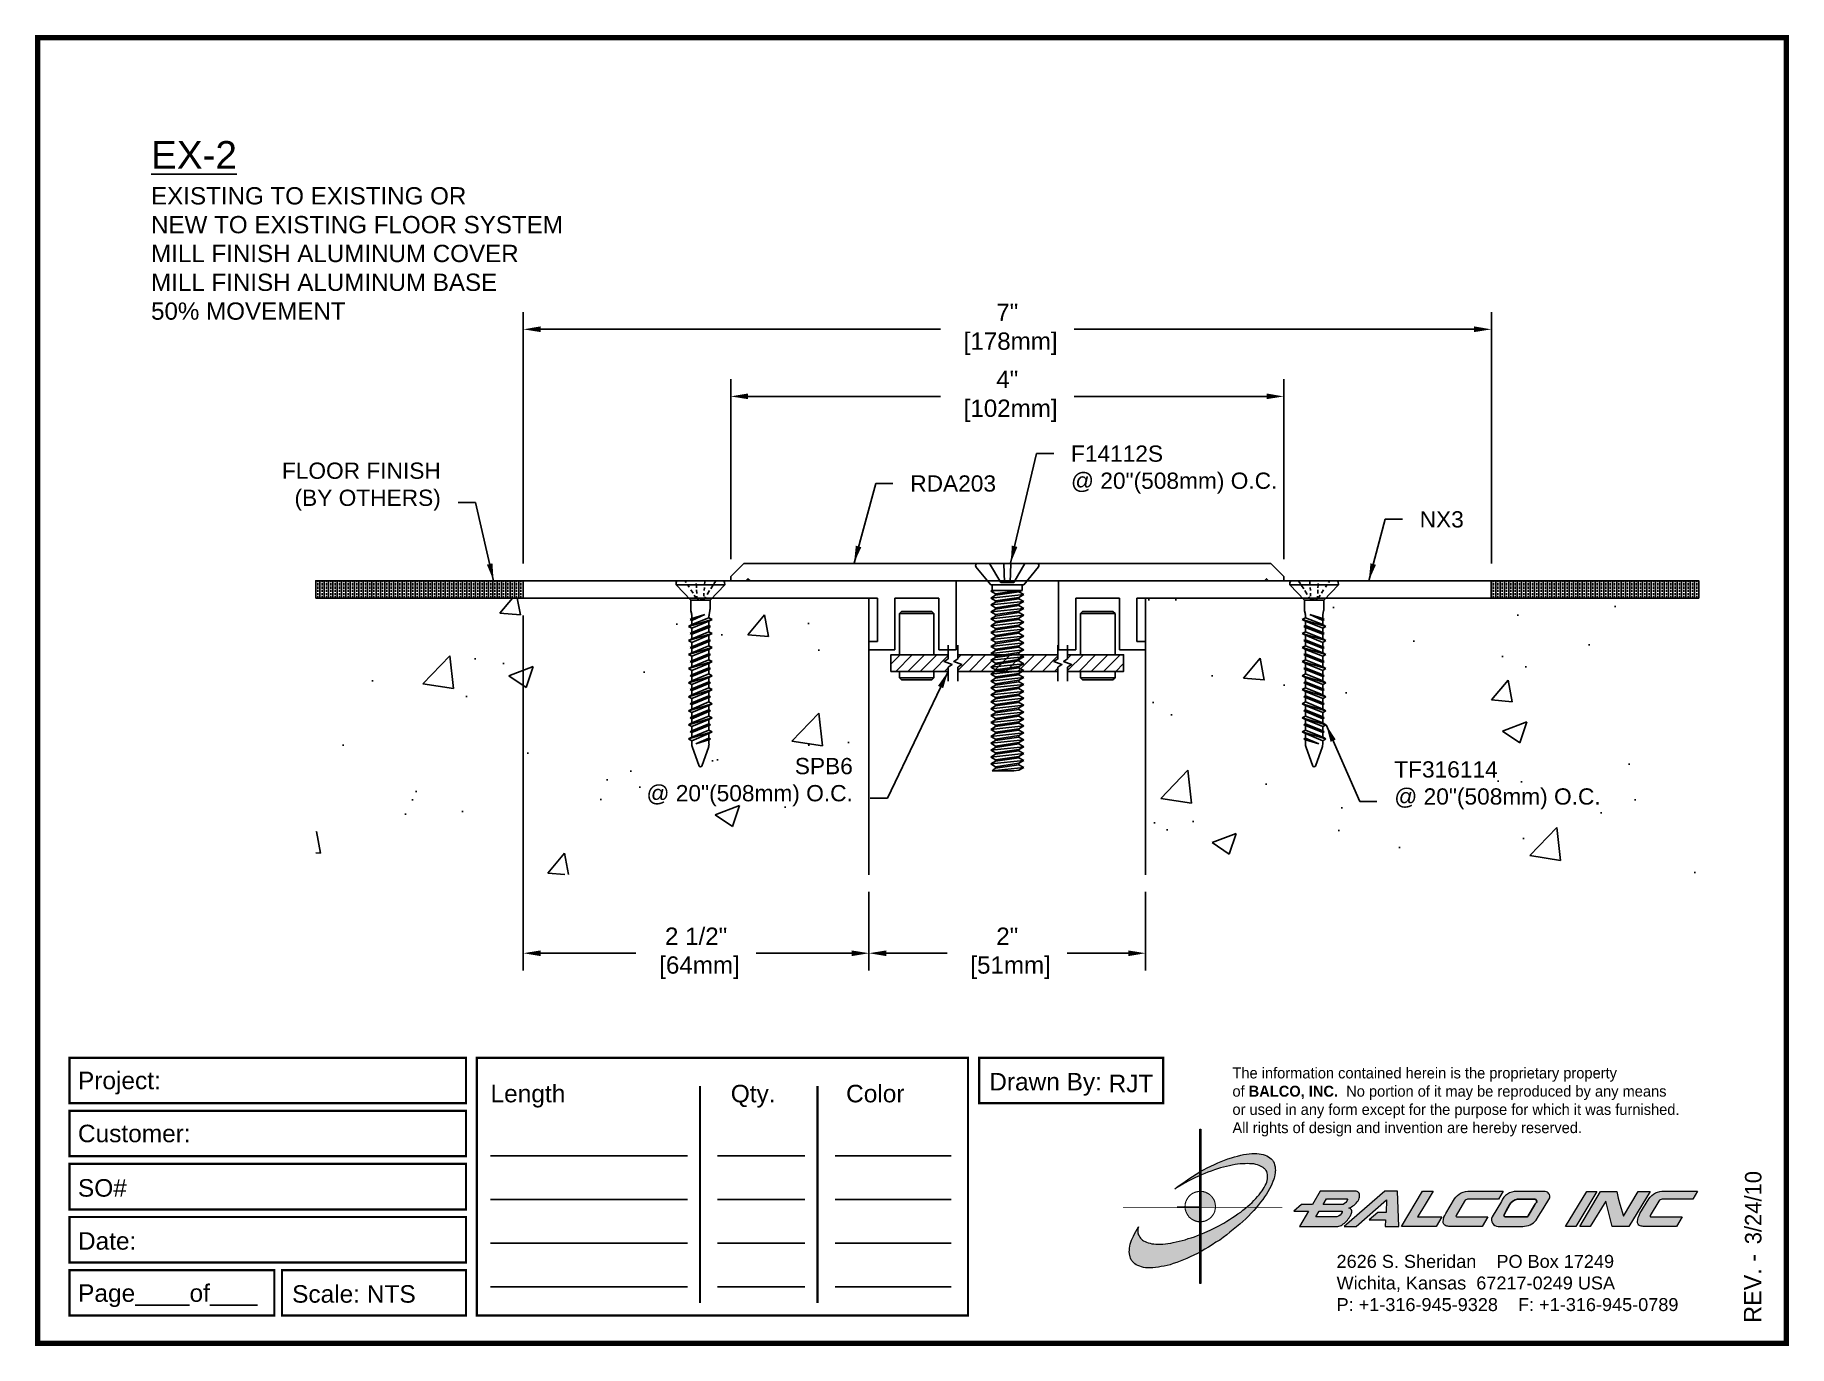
# Paper-space layout 'Layout1' of a CAD drawing. Header units: inches. Extents: x 0 to 10, y 0 to 7.5.
# The model-space entities are those that its viewports show. They can reach past a viewport. Long polylines and large blocks are cut down to what shows.
import ezdxf

# ---------------------------------------------------------------- set-up
doc = ezdxf.new("R2010")
doc.units = ezdxf.units.IN
doc.header["$MEASUREMENT"] = 0
for name, color, linetype in [('Anchors', 4, 'Continuous'), ('Border', 7, 'Continuous'), ('Conditions', 1, 'Continuous'), ('Dimensions', 3, 'Continuous'), ('Metals', 7, 'Continuous'), ('TEXT', 2, 'Continuous')]:
    doc.layers.add(name, color=color, linetype=linetype)
doc.styles.add('ARIAL', font='arial.ttf')
doc.styles.add('Copyright', font='ERASDEMI.TTF')
doc.dimstyles.new('Arial', dxfattribs={"dimtxt": 0.125, "dimasz": 0.125, "dimexe": 0.125, "dimexo": 0.125, "dimgap": 0.125, "dimtad": 0, "dimtih": 1, "dimtoh": 1, "dimdec": 4, "dimzin": 3, "dimdsep": 46, "dimlunit": 4, "dimtxsty": 'ARIAL', "dimcen": 0.125, "dimadec": 0, "dimazin": 0, "dimtfac": 1, "dimtdec": 4, "dimtofl": 0, "dimtmove": 0, "dimatfit": 3, "dimfxl": 0, "dimfrac": 2, "dimtolj": 1, "dimtzin": 0, "dimarcsym": 0})

psp = doc.layouts.get("Layout1")

# ---------------------------------------------------------------- texts
at = {"insert": (6.843, 1.591), "char_height": 0.0625, "width": 50.295, "attachment_point": 1, "style": 'Copyright'}
psp.add_mtext('The information contained herein is the proprietary property\\Pof {\\fEras Bold ITC|b0|i0|c0|p34;BALCO, INC.}  No portion of it may be reproduced by any means\\Por used in any form except for the purpose for which it was furnished.\\PAll rights of design and invention are hereby reserved.', dxfattribs=at)
at = {"layer": 'Border', "insert": (7.438, 0.52), "char_height": 0.074, "width": 2.3438, "attachment_point": 1, "style": 'ARIAL'}
psp.add_mtext('2626 S. Sheridan    PO Box 17249\\PWichita, Kansas  67217-0249 USA \\PP: +1-316-945-9328    F: +1-316-945-0789', dxfattribs=at)

msp = doc.modelspace()

# ---------------------------------------------------------------- texts
at = {"layer": 'TEXT', "insert": (-5.19658, 21.87733), "char_height": 0.2, "width": 4.1875, "attachment_point": 1, "style": 'ARIAL'}
msp.add_mtext('{\\LEX-2\\P\\H0.625x;\\lEXISTING TO EXISTING OR\\PNEW TO EXISTING FLOOR SYSTEM\\PMILL FINISH ALUMINUM COVER\\PMILL FINISH ALUMINUM BASE\\P50% MOVEMENT}', dxfattribs=at)
at = {"layer": 'TEXT', "char_height": 0.1175, "style": 'ARIAL'}
for s, insert, attachment_point in [('F14112S\\P@ 20"(508mm) O.C.', (1.45561, 19.67609), 1), ('FLOOR FINISH\\P(BY OTHERS)', (-3.1014, 19.20392), 9), ('\\A1;RDA203', (0.29348, 19.46006), 1), ('\\A1;NX3', (3.9771, 19.20092), 1), ('SPB6\\P@ 20"(508mm) O.C.', (-0.12171, 17.06802), 9), ('TF316114\\P@ 20"(508mm) O.C.', (3.79361, 17.04414), 7)]:
    msp.add_mtext(s, dxfattribs=dict(at, insert=insert, attachment_point=attachment_point))

# ---------------------------------------------------------------- blocks, each defined once
blk = doc.blocks.new('ACADlogo')
h = blk.add_hatch(color=256)
h.paths.add_polyline_path([(-3.346, 1.223), (-3.351, 1.223), (-3.351, 0.979), (-3.346, 0.982)])
h.paths.add_polyline_path([(-3.346, 0.961), (-3.351, 0.959), (-3.351, 0.868), (-3.346, 0.868)])
h.paths.add_polyline_path([(-3.346, 0.777), (-3.351, 0.777), (-3.351, 0.699), (-3.351, 0.695), (-3.35, 0.695), (-3.346, 0.695)])
h.paths.add_polyline_path([(-3.346, 0.864), (-3.346, 0.868), (-3.35, 0.868), (-3.351, 0.868), (-3.351, 0.777), (-3.346, 0.777), (-3.346, 0.778), (-3.348, 0.778)])
h.paths.add_polyline_path([(-3.346, 0.524), (-3.351, 0.521), (-3.351, 0.342), (-3.346, 0.342)])
h.paths.add_polyline_path([(-3.346, 0.695), (-3.351, 0.695), (-3.351, 0.621), (-3.346, 0.623)])
h.paths.add_polyline_path([(-3.346, 0.623), (-3.351, 0.621), (-3.351, 0.521), (-3.346, 0.524)])
h.paths.add_polyline_path([(-3.346, 0.982), (-3.351, 0.979), (-3.351, 0.959), (-3.346, 0.961)])
h = blk.add_hatch(color=175)
h.paths.add_polyline_path([(-3.518, 0.573), (-3.534, 0.571), (-3.548, 0.569), (-3.562, 0.567), (-3.576, 0.567), (-3.589, 0.566), (-3.602, 0.567), (-3.614, 0.568), (-3.625, 0.569), (-3.636, 0.572), (-3.646, 0.574), (-3.656, 0.577), (-3.664, 0.581), (-3.673, 0.585), (-3.679, 0.589), (-3.685, 0.595), (-3.688, 0.598), (-3.691, 0.6), (-3.695, 0.607), (-3.699, 0.614), (-3.703, 0.621), (-3.704, 0.626), (-3.705, 0.631), (-3.706, 0.637), (-3.706, 0.642), (-3.705, 0.648), (-3.705, 0.653), (-3.703, 0.659), (-3.702, 0.665), (-3.71, 0.652), (-3.717, 0.639), (-3.725, 0.626), (-3.731, 0.613), (-3.737, 0.601), (-3.741, 0.589), (-3.746, 0.577), (-3.749, 0.566), (-3.751, 0.555), (-3.753, 0.544), (-3.754, 0.538), (-3.754, 0.533), (-3.755, 0.523), (-3.754, 0.513), (-3.753, 0.508), (-3.752, 0.503), (-3.75, 0.494), (-3.748, 0.486), (-3.743, 0.477), (-3.74, 0.473), (-3.738, 0.469), (-3.734, 0.465), (-3.73, 0.461), (-3.723, 0.455), (-3.715, 0.449), (-3.706, 0.445), (-3.695, 0.44), (-3.685, 0.437), (-3.674, 0.434), (-3.661, 0.432), (-3.648, 0.431), (-3.634, 0.431), (-3.62, 0.431), (-3.604, 0.433), (-3.588, 0.435), (-3.572, 0.438), (-3.556, 0.441), (-3.538, 0.445), (-3.52, 0.449), (-3.503, 0.456), (-3.483, 0.461), (-3.464, 0.469), (-3.445, 0.477), (-3.426, 0.485), (-3.406, 0.494), (-3.385, 0.503), (-3.364, 0.514), (-3.351, 0.521), (-3.351, 0.621), (-3.364, 0.616), (-3.382, 0.609), (-3.4, 0.603), (-3.418, 0.598), (-3.436, 0.592), (-3.453, 0.587), (-3.47, 0.583), (-3.486, 0.579), (-3.503, 0.576)])
h.paths.add_polyline_path([(-3.215, 0.687), (-3.251, 0.667), (-3.289, 0.649), (-3.327, 0.631), (-3.345, 0.623), (-3.346, 0.623), (-3.346, 0.524), (-3.343, 0.525), (-3.323, 0.537), (-3.302, 0.549), (-3.28, 0.563), (-3.259, 0.577), (-3.238, 0.59), (-3.218, 0.605), (-3.198, 0.62), (-3.179, 0.635), (-3.16, 0.65), (-3.141, 0.665), (-3.123, 0.681), (-3.106, 0.696), (-3.089, 0.712), (-3.074, 0.727), (-3.058, 0.743), (-3.043, 0.759), (-3.03, 0.775), (-3.028, 0.777), (-3.085, 0.777), (-3.091, 0.772), (-3.105, 0.761), (-3.118, 0.75), (-3.134, 0.739), (-3.149, 0.729), (-3.165, 0.718), (-3.182, 0.707), (-3.198, 0.697)])
h.paths.add_polyline_path([(-2.921, 1.009), (-2.922, 1.015), (-2.924, 1.02), (-2.926, 1.029), (-2.931, 1.038), (-2.934, 1.043), (-2.936, 1.047), (-2.94, 1.05), (-2.943, 1.054), (-2.951, 1.06), (-2.959, 1.066), (-2.968, 1.071), (-2.978, 1.075), (-2.989, 1.079), (-3, 1.081), (-3.013, 1.083), (-3.026, 1.084), (-3.04, 1.084), (-3.054, 1.084), (-3.07, 1.083), (-3.085, 1.081), (-3.102, 1.079), (-3.118, 1.075), (-3.136, 1.07), (-3.153, 1.066), (-3.171, 1.06), (-3.191, 1.054), (-3.21, 1.047), (-3.229, 1.039), (-3.248, 1.031), (-3.268, 1.022), (-3.289, 1.012), (-3.31, 1.002), (-3.33, 0.991), (-3.346, 0.982), (-3.346, 0.961), (-3.342, 0.962), (-3.323, 0.971), (-3.305, 0.978), (-3.287, 0.984), (-3.268, 0.991), (-3.251, 0.996), (-3.234, 1.002), (-3.216, 1.007), (-3.199, 1.011), (-3.182, 1.015), (-3.167, 1.018), (-3.15, 1.021), (-3.136, 1.023), (-3.121, 1.025), (-3.107, 1.026), (-3.093, 1.026), (-3.079, 1.027), (-3.067, 1.026), (-3.054, 1.026), (-3.043, 1.025), (-3.032, 1.022), (-3.022, 1.02), (-3.013, 1.016), (-3.004, 1.013), (-2.997, 1.009), (-2.989, 1.005), (-2.983, 0.999), (-2.98, 0.996), (-2.978, 0.994), (-2.973, 0.987), (-2.969, 0.981), (-2.967, 0.973), (-2.965, 0.965), (-2.964, 0.957), (-2.964, 0.949), (-2.964, 0.944), (-2.965, 0.94), (-2.967, 0.93), (-2.969, 0.921), (-2.973, 0.911), (-2.978, 0.901), (-2.983, 0.891), (-2.989, 0.881), (-2.996, 0.871), (-3.004, 0.86), (-3.012, 0.849), (-3.021, 0.838), (-3.032, 0.827), (-3.042, 0.816), (-3.053, 0.805), (-3.065, 0.794), (-3.077, 0.783), (-3.085, 0.777), (-3.028, 0.777), (-3.016, 0.791), (-3.004, 0.806), (-2.992, 0.822), (-2.981, 0.837), (-2.971, 0.852), (-2.962, 0.866), (-2.954, 0.882), (-2.946, 0.896), (-2.939, 0.91), (-2.934, 0.924), (-2.929, 0.938), (-2.926, 0.944), (-2.925, 0.951), (-2.922, 0.963), (-2.92, 0.975), (-2.92, 0.982), (-2.919, 0.987), (-2.92, 0.999), (-2.92, 1.005)])
h.paths.add_polyline_path([(-3.372, 0.966), (-3.393, 0.953), (-3.415, 0.94), (-3.435, 0.925), (-3.455, 0.911), (-3.475, 0.897), (-3.494, 0.882), (-3.468, 0.898), (-3.439, 0.915), (-3.41, 0.93), (-3.396, 0.938), (-3.38, 0.945), (-3.351, 0.959), (-3.351, 0.979)])
h = blk.add_hatch(color=256)
h.paths.add_polyline_path([(-3.268, 0.814), (-3.27, 0.819), (-3.273, 0.824), (-3.276, 0.828), (-3.279, 0.833), (-3.282, 0.837), (-3.286, 0.841), (-3.29, 0.845), (-3.294, 0.849), (-3.298, 0.852), (-3.303, 0.855), (-3.308, 0.858), (-3.313, 0.86), (-3.318, 0.863), (-3.323, 0.864), (-3.328, 0.866), (-3.334, 0.867), (-3.339, 0.868), (-3.345, 0.868), (-3.346, 0.868), (-3.346, 0.777), (-3.335, 0.777), (-3.262, 0.777), (-3.262, 0.781), (-3.262, 0.787), (-3.263, 0.792), (-3.264, 0.798), (-3.265, 0.803), (-3.266, 0.808)])
h.paths.add_polyline_path([(-3.351, 0.777), (-3.436, 0.777), (-3.435, 0.773), (-3.435, 0.768), (-3.434, 0.762), (-3.432, 0.757), (-3.431, 0.752), (-3.428, 0.747), (-3.426, 0.742), (-3.423, 0.737), (-3.42, 0.732), (-3.417, 0.728), (-3.414, 0.723), (-3.41, 0.719), (-3.406, 0.716), (-3.401, 0.712), (-3.397, 0.709), (-3.392, 0.706), (-3.387, 0.704), (-3.382, 0.701), (-3.377, 0.699), (-3.372, 0.698), (-3.367, 0.696), (-3.361, 0.695), (-3.356, 0.695), (-3.351, 0.695)])
h.paths.add_polyline_path([(-3.346, 0.868), (-3.35, 0.868), (-3.351, 0.868), (-3.351, 0.777), (-3.346, 0.777)])
h = blk.add_hatch(color=256)
h.paths.add_polyline_path([(-2.438, 0.844, 0.412988), (-2.461, 0.869), (-2.663, 0.869), (-2.707, 0.794), (-2.771, 0.794), (-2.815, 0.755), (-2.73, 0.755), (-2.781, 0.668), (-2.563, 0.668, 0.107996), (-2.538, 0.677, 0.108939), (-2.494, 0.724, 0.080345), (-2.483, 0.745, 0.419497), (-2.499, 0.773, 0.149928), (-2.447, 0.815, 0.134283)])
h.paths.add_polyline_path([(-2.507, 0.821, -0.209012), (-2.532, 0.794), (-2.538, 0.794), (-2.646, 0.794), (-2.627, 0.825), (-2.51, 0.825, -0.56619)], flags=16)
h.paths.add_polyline_path([(-2.538, 0.75, -0.241309), (-2.569, 0.722), (-2.688, 0.722), (-2.669, 0.755), (-2.541, 0.755, -0.56619)], flags=16)
for points in [[(-2.285, 0.819), (-2.287, 0.748), (-2.335, 0.748), (-2.383, 0.705), (-2.29, 0.705), (-2.292, 0.668), (-2.215, 0.668), (-2.221, 0.869), (-2.295, 0.869), (-2.527, 0.668), (-2.458, 0.668)], [(-2.018, 0.869), (-2.079, 0.869), (-2.198, 0.668), (-2, 0.668), (-1.968, 0.722), (-2.107, 0.722), (-2.085, 0.759), (-2.064, 0.794)], [(-1.617, 0.869), (-1.807, 0.869, 0.270182), (-1.896, 0.825), (-1.946, 0.742, 0.109019), (-1.961, 0.695, 0.340665), (-1.945, 0.672, 0.129907), (-1.923, 0.668), (-1.738, 0.668), (-1.706, 0.722), (-1.878, 0.722), (-1.882, 0.722, -0.601242), (-1.887, 0.731), (-1.838, 0.813, -0.253048), (-1.821, 0.823), (-1.645, 0.823)], [(-1.083, 0.867), (-1.14, 0.867), (-1.261, 0.667), (-1.26, 0.667), (-1.202, 0.667)], [(-0.96, 0.83), (-0.969, 0.867), (-1.061, 0.867), (-1.179, 0.667), (-1.12, 0.667), (-1.031, 0.812), (-0.995, 0.667), (-0.9, 0.667), (-0.778, 0.867), (-0.846, 0.867), (-0.931, 0.727), (-0.951, 0.795)], [(-0.507, 0.869), (-0.697, 0.869, 0.270182), (-0.786, 0.825), (-0.836, 0.742, 0.109019), (-0.85, 0.695, 0.340665), (-0.835, 0.672, 0.129907), (-0.812, 0.668), (-0.628, 0.668), (-0.595, 0.722), (-0.768, 0.722), (-0.772, 0.722, -0.601242), (-0.777, 0.731), (-0.728, 0.813, -0.253048), (-0.71, 0.823), (-0.534, 0.823)], [(-3.346, 0.623), (-3.351, 0.621), (-3.351, 0.521), (-3.346, 0.524)]]:
    blk.add_hatch(color=256).paths.add_polyline_path(points)
h = blk.add_hatch(color=256)
h.paths.add_polyline_path([(-1.377, 0.868), (-1.383, 0.868), (-1.383, 0.868), (-1.44, 0.868), (-1.492, 0.868), (-1.541, 0.868, 0.297712), (-1.628, 0.811), (-1.68, 0.723, 0.585116), (-1.646, 0.668), (-1.506, 0.668, 0.210586), (-1.429, 0.703), (-1.415, 0.726), (-1.389, 0.769), (-1.352, 0.831, 0.4352)])
h.paths.add_polyline_path([(-1.437, 0.823, -0.603783), (-1.428, 0.805), (-1.431, 0.801), (-1.434, 0.796), (-1.438, 0.789), (-1.474, 0.728, -0.229001), (-1.489, 0.722), (-1.494, 0.722), (-1.501, 0.722), (-1.597, 0.722), (-1.604, 0.722, -0.492401), (-1.613, 0.734), (-1.601, 0.757), (-1.591, 0.775), (-1.582, 0.791, -0.238368), (-1.535, 0.823)], flags=16)
for q in [(-3.48, 0.777), (-3.351, 0.642)]:
    blk.add_line((-3.351, 0.777), q)
at = {"color": 7, "lineweight": 0}
for points in [[(-3.351, 1.223), (-3.346, 1.223), (-3.346, 0.342), (-3.351, 0.342), (-3.351, 1.223)], [(-2.292, 0.668), (-2.215, 0.668), (-2.221, 0.869), (-2.295, 0.869), (-2.527, 0.668), (-2.458, 0.668), (-2.285, 0.819), (-2.287, 0.748), (-2.286, 0.748), (-2.335, 0.748), (-2.383, 0.705), (-2.29, 0.705), (-2.292, 0.668), (-2.292, 0.668)], [(-2.198, 0.668), (-2.079, 0.869), (-2.018, 0.869), (-2.064, 0.794), (-2.085, 0.759), (-2.107, 0.722), (-1.968, 0.722), (-2, 0.668), (-2.198, 0.668), (-2.198, 0.668)], [(-1.383, 0.868), (-1.383, 0.868)], [(-1.261, 0.667), (-1.14, 0.867), (-1.083, 0.867), (-1.202, 0.667), (-1.26, 0.667), (-1.261, 0.667), (-1.261, 0.667)], [(-0.9, 0.667), (-0.995, 0.667), (-1.031, 0.812), (-1.12, 0.667), (-1.179, 0.667), (-1.061, 0.867), (-0.969, 0.867), (-0.96, 0.83), (-0.951, 0.795), (-0.931, 0.727), (-0.846, 0.867), (-0.778, 0.867), (-0.9, 0.667), (-0.9, 0.667)]]:
    blk.add_lwpolyline(points, dxfattribs=at)
at = {"color": 175, "lineweight": 0}
blk.add_lwpolyline([(-2.926, 1.029), (-2.924, 1.02), (-2.922, 1.015), (-2.921, 1.009), (-2.92, 1.005), (-2.92, 0.999), (-2.919, 0.987), (-2.92, 0.982), (-2.92, 0.975), (-2.922, 0.963), (-2.925, 0.951), (-2.926, 0.944), (-2.929, 0.938), (-2.934, 0.924), (-2.939, 0.91), (-2.946, 0.896), (-2.954, 0.882), (-2.962, 0.866), (-2.971, 0.852), (-2.981, 0.837), (-2.992, 0.822), (-3.004, 0.806), (-3.016, 0.791), (-3.03, 0.775), (-3.043, 0.759), (-3.058, 0.743), (-3.074, 0.727), (-3.089, 0.712), (-3.106, 0.696), (-3.123, 0.681), (-3.141, 0.665), (-3.16, 0.65), (-3.179, 0.635), (-3.198, 0.62), (-3.218, 0.605), (-3.238, 0.59), (-3.259, 0.577), (-3.28, 0.563), (-3.302, 0.549), (-3.323, 0.537), (-3.343, 0.525), (-3.364, 0.514), (-3.385, 0.503), (-3.406, 0.494), (-3.426, 0.485), (-3.445, 0.477), (-3.464, 0.469), (-3.483, 0.461), (-3.503, 0.456), (-3.52, 0.449), (-3.538, 0.445), (-3.556, 0.441), (-3.572, 0.438), (-3.588, 0.435), (-3.604, 0.433), (-3.62, 0.431), (-3.634, 0.431), (-3.648, 0.431), (-3.661, 0.432), (-3.674, 0.434), (-3.685, 0.437), (-3.695, 0.44), (-3.706, 0.445), (-3.715, 0.449), (-3.723, 0.455), (-3.73, 0.461), (-3.734, 0.465), (-3.738, 0.469), (-3.74, 0.473), (-3.743, 0.477), (-3.748, 0.486), (-3.75, 0.494), (-3.752, 0.503), (-3.753, 0.508), (-3.754, 0.513), (-3.755, 0.523), (-3.754, 0.533), (-3.754, 0.538), (-3.753, 0.544), (-3.751, 0.555), (-3.749, 0.566), (-3.746, 0.577), (-3.741, 0.589), (-3.737, 0.601), (-3.731, 0.613), (-3.725, 0.626), (-3.717, 0.639), (-3.71, 0.652), (-3.702, 0.665), (-3.703, 0.659), (-3.705, 0.653), (-3.705, 0.648), (-3.706, 0.642), (-3.706, 0.637), (-3.705, 0.631), (-3.704, 0.626), (-3.703, 0.621), (-3.699, 0.614), (-3.695, 0.607), (-3.691, 0.6), (-3.688, 0.598), (-3.685, 0.595), (-3.679, 0.589), (-3.673, 0.585), (-3.664, 0.581), (-3.656, 0.577), (-3.646, 0.574), (-3.636, 0.572), (-3.625, 0.569), (-3.614, 0.568), (-3.602, 0.567), (-3.589, 0.566), (-3.576, 0.567), (-3.562, 0.567), (-3.548, 0.569), (-3.534, 0.571), (-3.518, 0.573), (-3.503, 0.576), (-3.486, 0.579), (-3.47, 0.583), (-3.453, 0.587), (-3.436, 0.592), (-3.418, 0.598), (-3.4, 0.603), (-3.382, 0.609), (-3.364, 0.616), (-3.345, 0.623), (-3.327, 0.631), (-3.289, 0.649), (-3.251, 0.667), (-3.215, 0.687), (-3.198, 0.697), (-3.182, 0.707), (-3.165, 0.718), (-3.149, 0.729), (-3.134, 0.739), (-3.118, 0.75), (-3.105, 0.761), (-3.091, 0.772), (-3.077, 0.783), (-3.065, 0.794), (-3.053, 0.805), (-3.042, 0.816), (-3.032, 0.827), (-3.021, 0.838), (-3.012, 0.849), (-3.004, 0.86), (-2.996, 0.871), (-2.989, 0.881), (-2.983, 0.891), (-2.978, 0.901), (-2.973, 0.911), (-2.969, 0.921), (-2.967, 0.93), (-2.965, 0.94), (-2.964, 0.944), (-2.964, 0.949), (-2.964, 0.957), (-2.965, 0.965), (-2.967, 0.973), (-2.969, 0.981), (-2.973, 0.987), (-2.978, 0.994), (-2.98, 0.996), (-2.983, 0.999), (-2.989, 1.005), (-2.997, 1.009), (-3.004, 1.013), (-3.013, 1.016), (-3.022, 1.02), (-3.032, 1.022), (-3.043, 1.025), (-3.054, 1.026), (-3.067, 1.026), (-3.079, 1.027), (-3.093, 1.026), (-3.107, 1.026), (-3.121, 1.025), (-3.136, 1.023), (-3.15, 1.021), (-3.167, 1.018), (-3.182, 1.015), (-3.199, 1.011), (-3.216, 1.007), (-3.234, 1.002), (-3.251, 0.996), (-3.268, 0.991), (-3.287, 0.984), (-3.305, 0.978), (-3.323, 0.971), (-3.342, 0.962), (-3.38, 0.945), (-3.396, 0.938), (-3.41, 0.93), (-3.439, 0.915), (-3.468, 0.898), (-3.494, 0.882), (-3.475, 0.897), (-3.455, 0.911), (-3.435, 0.925), (-3.415, 0.94), (-3.393, 0.953), (-3.372, 0.966), (-3.351, 0.979), (-3.33, 0.991), (-3.31, 1.002), (-3.289, 1.012), (-3.268, 1.022), (-3.248, 1.031), (-3.229, 1.039), (-3.21, 1.047), (-3.191, 1.054), (-3.171, 1.06), (-3.153, 1.066), (-3.136, 1.07), (-3.118, 1.075), (-3.102, 1.079), (-3.085, 1.081), (-3.07, 1.083), (-3.054, 1.084), (-3.04, 1.084), (-3.026, 1.084), (-3.013, 1.083), (-3, 1.081), (-2.989, 1.079), (-2.978, 1.075), (-2.968, 1.071), (-2.959, 1.066), (-2.951, 1.06), (-2.943, 1.054), (-2.94, 1.05), (-2.936, 1.047), (-2.934, 1.043), (-2.931, 1.038), (-2.926, 1.029), (-2.926, 1.029)], dxfattribs=at)
at = {"color": 7, "lineweight": 0, "const_width": 0.0064}
blk.add_lwpolyline([(-3.262, 0.781), (-3.262, 0.787), (-3.263, 0.792), (-3.264, 0.798), (-3.265, 0.803), (-3.266, 0.808), (-3.268, 0.814), (-3.27, 0.819), (-3.273, 0.824), (-3.276, 0.828), (-3.279, 0.833), (-3.282, 0.837), (-3.286, 0.841), (-3.29, 0.845), (-3.294, 0.849), (-3.298, 0.852), (-3.303, 0.855), (-3.308, 0.858), (-3.313, 0.86), (-3.318, 0.863), (-3.323, 0.864), (-3.328, 0.866), (-3.334, 0.867), (-3.339, 0.868), (-3.345, 0.868), (-3.35, 0.868), (-3.356, 0.868), (-3.361, 0.867), (-3.367, 0.866), (-3.372, 0.865), (-3.377, 0.863), (-3.382, 0.862), (-3.387, 0.859), (-3.392, 0.857), (-3.397, 0.854), (-3.401, 0.851), (-3.406, 0.847), (-3.41, 0.843), (-3.414, 0.839), (-3.417, 0.835), (-3.42, 0.831), (-3.423, 0.826), (-3.426, 0.821), (-3.428, 0.816), (-3.431, 0.811), (-3.432, 0.806), (-3.434, 0.801), (-3.435, 0.795), (-3.435, 0.79), (-3.436, 0.784), (-3.436, 0.779), (-3.435, 0.773), (-3.435, 0.768), (-3.434, 0.762), (-3.432, 0.757), (-3.431, 0.752), (-3.428, 0.747), (-3.426, 0.742), (-3.423, 0.737), (-3.42, 0.732), (-3.417, 0.728), (-3.414, 0.723), (-3.41, 0.719), (-3.406, 0.716), (-3.401, 0.712), (-3.397, 0.709), (-3.392, 0.706), (-3.387, 0.704), (-3.382, 0.701), (-3.377, 0.699), (-3.372, 0.698), (-3.367, 0.696), (-3.361, 0.695), (-3.356, 0.695), (-3.35, 0.695), (-3.345, 0.695), (-3.339, 0.695), (-3.334, 0.696), (-3.328, 0.697), (-3.323, 0.698), (-3.318, 0.7), (-3.313, 0.702), (-3.308, 0.705), (-3.303, 0.708), (-3.298, 0.711), (-3.294, 0.714), (-3.29, 0.718), (-3.286, 0.721), (-3.282, 0.726), (-3.279, 0.73), (-3.276, 0.734), (-3.273, 0.739), (-3.27, 0.744), (-3.268, 0.749), (-3.266, 0.754), (-3.265, 0.76), (-3.264, 0.765), (-3.263, 0.77), (-3.262, 0.776), (-3.262, 0.781)], dxfattribs=at)
at = {"color": 7, "lineweight": 0}
for points in [[(-2.447, 0.815, 0.130368), (-2.438, 0.843, 0.448367), (-2.463, 0.869), (-2.663, 0.869), (-2.707, 0.794), (-2.771, 0.794), (-2.815, 0.755), (-2.73, 0.755), (-2.781, 0.668), (-2.563, 0.668, 0.107996), (-2.538, 0.677, 0.108939), (-2.494, 0.724, 0.077395), (-2.484, 0.744, 0.430878), (-2.499, 0.773, 0.149928)], [(-2.507, 0.821, -0.209012), (-2.532, 0.794), (-2.538, 0.794), (-2.646, 0.794), (-2.627, 0.825), (-2.512, 0.825), (-2.509, 0.825, -0.531288)], [(-1.838, 0.813), (-1.887, 0.731, 0.587385), (-1.882, 0.722), (-1.878, 0.722), (-1.706, 0.722), (-1.738, 0.668), (-1.923, 0.668, -0.129907), (-1.945, 0.672, -0.349839), (-1.961, 0.696, -0.107341), (-1.946, 0.742), (-1.896, 0.825, -0.270182), (-1.807, 0.869), (-1.617, 0.869), (-1.645, 0.823), (-1.821, 0.823, 0.252436)], [(-1.68, 0.723, 0.585116), (-1.646, 0.668), (-1.506, 0.668, 0.210586), (-1.429, 0.703), (-1.415, 0.726), (-1.389, 0.769), (-1.352, 0.831, 0.4352), (-1.377, 0.868), (-1.383, 0.868), (-1.383, 0.868), (-1.44, 0.868), (-1.492, 0.868), (-1.541, 0.868, 0.297712), (-1.628, 0.811)], [(-0.728, 0.813), (-0.777, 0.731, 0.587385), (-0.772, 0.722), (-0.768, 0.722), (-0.595, 0.722), (-0.628, 0.668), (-0.812, 0.668, -0.129907), (-0.835, 0.672, -0.349839), (-0.85, 0.696, -0.107341), (-0.836, 0.742), (-0.786, 0.825, -0.270182), (-0.697, 0.869), (-0.507, 0.869), (-0.534, 0.823), (-0.71, 0.823, 0.252436)], [(-2.569, 0.722), (-2.688, 0.722), (-2.669, 0.755), (-2.543, 0.755), (-2.54, 0.755, -0.531288), (-2.538, 0.75, -0.241309)]]:
    blk.add_lwpolyline(points, format="xyb", close=True, dxfattribs=at)
blk.add_lwpolyline([(-1.437, 0.823), (-1.535, 0.823, 0.238368), (-1.582, 0.791), (-1.591, 0.775), (-1.601, 0.757), (-1.613, 0.734, 0.490298), (-1.604, 0.722), (-1.597, 0.722), (-1.501, 0.722), (-1.494, 0.722), (-1.489, 0.722, 0.229001), (-1.474, 0.728), (-1.438, 0.789), (-1.434, 0.796), (-1.431, 0.801), (-1.428, 0.805, 0.603783)], format="xyb", close=True)
blk.add_lwpolyline([(-2.879, 0.777, 0.00455, 0.00455, 0), (-3.791, 0.777, 0.00183, 0.00183, 0), (-3.791, 0.777, 0.00183, 0.00183, 0)], format="xyseb", dxfattribs=at)
blk = doc.blocks.new('Quantity Data')
at = {"layer": 'Border', "color": 253}
for p, q in [((2.755, 1.254), (3.881, 1.254)), ((4.054, 1.254), (4.553, 1.254)), ((4.725, 1.254), (5.389, 1.254)), ((2.755, 1.004), (3.881, 1.004)), ((4.054, 1.004), (4.553, 1.004)), ((4.725, 1.004), (5.389, 1.004)), ((2.755, 0.754), (3.881, 0.754)), ((4.054, 0.754), (4.553, 0.754)), ((4.725, 0.754), (5.389, 0.754)), ((2.755, 0.504), (3.881, 0.504)), ((4.054, 0.504), (4.553, 0.504)), ((4.725, 0.504), (5.389, 0.504))]:
    blk.add_line(p, q, dxfattribs=at)
at = {"layer": 'Border', "const_width": 0.0125}
blk.add_lwpolyline([(5.485, 0.341), (2.678, 0.341), (2.678, 1.813), (5.485, 1.813)], close=True, dxfattribs=at)
for points in [[(3.953, 1.653), (3.953, 0.412)], [(4.625, 1.653), (4.625, 0.412)]]:
    blk.add_lwpolyline(points, dxfattribs=at)
at = {"layer": 'Border', "style": 'ARIAL'}
for s, p in [('Length', (2.756, 1.559)), ('Qty.', (4.129, 1.559)), ('Color', (4.788, 1.559))]:
    blk.add_text(s, height=0.1, dxfattribs=at).set_placement(p)
blk = doc.blocks.new('Drawn By')
at = {"layer": 'Border', "const_width": 0.0125}
blk.add_lwpolyline([(5.38, 1.813), (6.432, 1.813), (6.432, 1.554), (5.38, 1.554)], close=True, dxfattribs=at)
at = {"layer": 'Border', "style": 'ARIAL'}
blk.add_text('Drawn By: ', height=0.1, dxfattribs=at).set_placement((5.438, 1.627))
blk.add_attdef('XXX', (6.12, 1.617), '', height=0.1, dxfattribs=at)
blk = doc.blocks.new('Project Info')
at = {"layer": 'Border', "const_width": 0.0125}
for points in [[(0.182, 1.813), (2.448, 1.813), (2.448, 1.554), (0.182, 1.554)], [(0.182, 1.51), (2.448, 1.51), (2.448, 1.251), (0.182, 1.251)], [(0.182, 1.207), (2.448, 1.207), (2.448, 0.947), (0.182, 0.947)], [(0.182, 0.904), (2.448, 0.904), (2.448, 0.644), (0.182, 0.644)], [(0.182, 0.6), (1.352, 0.6), (1.352, 0.341), (0.182, 0.341)], [(1.396, 0.6), (2.448, 0.6), (2.448, 0.341), (1.396, 0.341)]]:
    blk.add_lwpolyline(points, close=True, dxfattribs=at)
at = {"layer": 'Border', "style": 'ARIAL'}
for s, p in [('Project:', (0.23, 1.634)), ('Customer:', (0.23, 1.331)), ('SO#', (0.23, 1.02)), ('Date:', (0.23, 0.717)), ('Page%%u        %%uof%%u       ', (0.231, 0.419)), ('Scale: NTS', (1.454, 0.414))]:
    blk.add_text(s, height=0.1, dxfattribs=at).set_placement(p)
blk = doc.blocks.new('REV')
at = {"style": 'Copyright'}
blk.add_text('REV. -', height=0.1, rotation=90, dxfattribs=at).set_placement((-0.142, 0.117))
at = {"style": 'Copyright', "flags": 4}
blk.add_attdef('REVISIONDATE', (-0.142, 0.566), '', height=0.0938, rotation=90, dxfattribs=at)
blk = doc.blocks.new('nx3')
for p, q in [((0, 0.375), (0, 0.5)), ((0, 0.5), (3.13, 0.5)), ((3.13, 0.5), (3.13, 0)), ((0, 0.375), (2.562, 0.375)), ((2.562, 0.375), (2.562, 0.062)), ((2.687, 0.375), (2.687, 0)), ((2.687, 0.375), (3.005, 0.375)), ((3.005, 0.375), (3.005, 0)), ((2.5, 0.062), (2.5, 0)), ((2.562, 0.062), (2.5, 0.062)), ((2.687, 0), (2.5, 0)), ((3.13, 0), (3.005, 0))]:
    blk.add_line(p, q)
blk = doc.blocks.new('TF-316114')
for p, q in [((-0.163, 0), (0.163, 0)), ((-0.104, -0.013), (-0.113, 0)), ((-0.176, -0.029), (-0.175, -0.01)), ((-0.176, -0.029), (0.176, -0.029)), ((-0.176, -0.029), (-0.07, -0.141)), ((-0.082, -0.047), (-0.091, -0.032)), ((-0.053, -0.09), (-0.069, -0.066)), ((-0.031, -0.125), (-0.044, -0.104)), ((-0.031, -0.005), (-0.031, 0)), ((-0.03, -0.026), (-0.03, -0.019)), ((-0.028, -0.051), (-0.029, -0.032)), ((-0.026, -0.091), (-0.028, -0.065)), ((-0.024, -0.126), (-0.025, -0.11)), ((0.037, -0.115), (0.024, -0.135)), ((0.024, -0.135), (0.025, -0.125)), ((0.025, -0.11), (0.026, -0.09)), ((0.027, -0.07), (0.029, -0.048)), ((0.03, -0.026), (0.031, -0.008)), ((0.066, -0.071), (0.049, -0.098)), ((0.07, -0.141), (0.176, -0.029)), ((0.09, -0.035), (0.075, -0.058)), ((0.11, -0.005), (0.098, -0.022)), ((0.176, -0.029), (0.175, -0.01)), ((-0.074, -0.28), (0.032, -0.243)), ((-0.07, -0.141), (0.07, -0.141)), ((-0.07, -0.141), (-0.07, -0.208)), ((-0.069, -0.218), (-0.063, -0.244)), ((-0.062, -0.273), (0.032, -0.243)), ((0.032, -0.243), (-0.062, -0.286)), ((-0.062, -0.253), (-0.062, -0.273)), ((-0.024, -0.135), (-0.011, -0.135)), ((-0.002, -0.135), (0.018, -0.135)), ((0.062, -0.253), (0.062, -0.267)), ((0.069, -0.218), (0.063, -0.244)), ((0.07, -0.141), (0.07, -0.208)), ((-0.086, -0.33), (0.086, -0.28)), ((-0.086, -0.33), (-0.062, -0.317)), ((-0.086, -0.33), (-0.062, -0.343)), ((-0.074, -0.28), (-0.062, -0.273)), ((-0.074, -0.28), (-0.062, -0.286)), ((-0.074, -0.381), (0.074, -0.33)), ((-0.074, -0.381), (-0.062, -0.375)), ((0.062, -0.267), (-0.062, -0.317)), ((-0.062, -0.286), (-0.062, -0.317)), ((0.062, -0.293), (-0.062, -0.343)), ((-0.062, -0.375), (0.062, -0.324)), ((0.062, -0.337), (-0.062, -0.387)), ((-0.062, -0.343), (-0.062, -0.375)), ((0.062, -0.368), (-0.062, -0.419)), ((0.086, -0.28), (0.062, -0.267)), ((0.086, -0.28), (0.062, -0.293)), ((0.062, -0.293), (0.062, -0.324)), ((0.074, -0.33), (0.062, -0.324)), ((0.074, -0.33), (0.062, -0.337)), ((0.062, -0.337), (0.062, -0.368)), ((0.086, -0.381), (0.062, -0.368)), ((-0.086, -0.432), (0.086, -0.381)), ((-0.086, -0.432), (-0.062, -0.419)), ((-0.086, -0.432), (-0.062, -0.445)), ((-0.086, -0.534), (0.086, -0.483)), ((-0.074, -0.381), (-0.062, -0.387)), ((-0.074, -0.483), (0.074, -0.432)), ((-0.074, -0.483), (-0.062, -0.477)), ((-0.074, -0.483), (-0.062, -0.489)), ((-0.062, -0.387), (-0.062, -0.419)), ((0.062, -0.394), (-0.062, -0.445)), ((-0.062, -0.477), (0.062, -0.426)), ((0.062, -0.438), (-0.062, -0.489)), ((-0.062, -0.445), (-0.062, -0.477)), ((0.062, -0.47), (-0.062, -0.521)), ((-0.062, -0.489), (-0.062, -0.521)), ((0.062, -0.496), (-0.062, -0.546)), ((0.086, -0.381), (0.062, -0.394)), ((0.062, -0.394), (0.062, -0.426)), ((0.074, -0.432), (0.062, -0.426)), ((0.074, -0.432), (0.062, -0.438)), ((0.062, -0.438), (0.062, -0.47)), ((0.086, -0.483), (0.062, -0.47)), ((0.086, -0.483), (0.062, -0.496)), ((0.062, -0.496), (0.062, -0.527)), ((-0.086, -0.534), (-0.062, -0.521)), ((-0.086, -0.534), (-0.062, -0.546)), ((-0.086, -0.635), (0.086, -0.584)), ((-0.086, -0.635), (-0.062, -0.622)), ((-0.074, -0.584), (0.074, -0.534)), ((-0.074, -0.584), (-0.062, -0.578)), ((-0.074, -0.584), (-0.062, -0.59)), ((-0.062, -0.578), (0.062, -0.527)), ((0.062, -0.54), (-0.062, -0.59)), ((-0.062, -0.546), (-0.062, -0.578)), ((0.062, -0.571), (-0.062, -0.622)), ((-0.062, -0.59), (-0.062, -0.622)), ((0.062, -0.597), (-0.062, -0.648)), ((-0.062, -0.68), (0.062, -0.629)), ((0.074, -0.534), (0.062, -0.527)), ((0.074, -0.534), (0.062, -0.54)), ((0.062, -0.54), (0.062, -0.571)), ((0.086, -0.584), (0.062, -0.571)), ((0.086, -0.584), (0.062, -0.597)), ((0.062, -0.597), (0.062, -0.629)), ((0.074, -0.635), (0.062, -0.629)), ((-0.086, -0.635), (-0.062, -0.648)), ((-0.086, -0.737), (0.086, -0.686)), ((-0.086, -0.737), (-0.062, -0.724)), ((-0.086, -0.737), (-0.062, -0.75)), ((-0.074, -0.686), (0.074, -0.635)), ((-0.074, -0.686), (-0.062, -0.68)), ((-0.074, -0.686), (-0.062, -0.692)), ((-0.074, -0.787), (0.074, -0.737)), ((0.062, -0.641), (-0.062, -0.692)), ((-0.062, -0.648), (-0.062, -0.68)), ((0.062, -0.673), (-0.062, -0.724)), ((-0.062, -0.692), (-0.062, -0.724)), ((0.062, -0.699), (-0.062, -0.75)), ((-0.062, -0.781), (0.062, -0.73)), ((0.062, -0.743), (-0.062, -0.794)), ((-0.062, -0.75), (-0.062, -0.781)), ((0.074, -0.635), (0.062, -0.641)), ((0.062, -0.641), (0.062, -0.673)), ((0.086, -0.686), (0.062, -0.673)), ((0.086, -0.686), (0.062, -0.699)), ((0.062, -0.699), (0.062, -0.73)), ((0.074, -0.737), (0.062, -0.73)), ((0.074, -0.737), (0.062, -0.743)), ((0.062, -0.743), (0.062, -0.774)), ((-0.086, -0.838), (0.086, -0.787)), ((-0.086, -0.838), (-0.062, -0.825)), ((-0.086, -0.838), (-0.062, -0.851)), ((-0.074, -0.787), (-0.062, -0.781)), ((-0.074, -0.787), (-0.062, -0.794)), ((-0.074, -0.889), (0.074, -0.838)), ((-0.074, -0.889), (-0.062, -0.883)), ((0.062, -0.774), (-0.062, -0.825)), ((-0.062, -0.794), (-0.062, -0.825)), ((0.062, -0.8), (-0.062, -0.851)), ((-0.062, -0.883), (0.062, -0.832)), ((0.062, -0.844), (-0.062, -0.895)), ((-0.062, -0.851), (-0.062, -0.883)), ((0.062, -0.876), (-0.062, -0.927)), ((0.086, -0.787), (0.062, -0.774)), ((0.086, -0.787), (0.062, -0.8)), ((0.062, -0.8), (0.062, -0.832)), ((0.074, -0.838), (0.062, -0.832)), ((0.074, -0.838), (0.062, -0.844)), ((0.062, -0.844), (0.062, -0.876)), ((0.086, -0.889), (0.062, -0.876)), ((-0.086, -0.94), (0.086, -0.889)), ((-0.086, -0.94), (-0.062, -0.927)), ((-0.086, -0.94), (-0.062, -0.953)), ((-0.086, -1.041), (0.086, -0.991)), ((-0.074, -0.889), (-0.062, -0.895)), ((-0.074, -0.991), (0.074, -0.94)), ((-0.074, -0.991), (-0.062, -0.984)), ((-0.074, -0.991), (-0.062, -0.997)), ((-0.062, -0.895), (-0.062, -0.927)), ((0.062, -0.902), (-0.062, -0.953)), ((-0.062, -0.984), (0.062, -0.934)), ((0.062, -0.946), (-0.062, -0.997)), ((-0.062, -0.953), (-0.062, -0.984)), ((0.062, -0.978), (-0.062, -1.028)), ((-0.062, -0.997), (-0.062, -1.028)), ((0.062, -1.003), (-0.062, -1.054)), ((0.086, -0.889), (0.062, -0.902)), ((0.062, -0.902), (0.062, -0.934)), ((0.074, -0.94), (0.062, -0.934)), ((0.074, -0.94), (0.062, -0.946)), ((0.062, -0.946), (0.062, -0.978)), ((0.086, -0.991), (0.062, -0.978)), ((0.086, -0.991), (0.062, -1.003)), ((0.062, -1.003), (0.062, -1.035)), ((-0.086, -1.041), (-0.062, -1.028)), ((-0.086, -1.041), (-0.062, -1.054)), ((-0.086, -1.143), (0.086, -1.092)), ((-0.086, -1.143), (-0.062, -1.13)), ((-0.074, -1.092), (0.074, -1.041)), ((-0.074, -1.092), (-0.062, -1.086)), ((-0.074, -1.092), (-0.062, -1.098)), ((-0.062, -1.086), (0.062, -1.035)), ((0.062, -1.047), (-0.062, -1.098)), ((-0.062, -1.054), (-0.062, -1.086)), ((0.062, -1.079), (-0.062, -1.13)), ((-0.062, -1.098), (-0.062, -1.13)), ((0.062, -1.105), (-0.062, -1.156)), ((-0.034, -1.18), (0.062, -1.137)), ((0.074, -1.041), (0.062, -1.035)), ((0.074, -1.041), (0.062, -1.047)), ((0.062, -1.047), (0.062, -1.079)), ((0.086, -1.092), (0.062, -1.079)), ((0.086, -1.092), (0.062, -1.105)), ((0.062, -1.105), (0.062, -1.137)), ((0.074, -1.143), (0.062, -1.137)), ((-0.086, -1.143), (-0.062, -1.156)), ((-0.062, -1.156), (-0.062, -1.182)), ((-0.06, -1.197), (-0.01, -1.34)), ((-0.034, -1.18), (0.074, -1.143)), ((0.062, -1.149), (-0.034, -1.18)), ((0.06, -1.197), (0.01, -1.34)), ((0.074, -1.143), (0.062, -1.149)), ((0.062, -1.149), (0.062, -1.182))]:
    blk.add_line(p, q)
for centre, radius, start, end in [((-0.163, -0.011), 0.0112, 90, 175), ((0.163, -0.011), 0.0112, 5, 90), ((-0.023, -0.208), 0.0465, 180, 191.9357), ((-0.109, -0.253), 0.0465, 0, 11.9357), ((0.109, -0.253), 0.0465, 168.0643, 180), ((0.023, -0.208), 0.0465, 348.0643, 0), ((-0.016, -1.182), 0.0465, 180, 199.3058), ((0.016, -1.182), 0.0465, 340.6942, 0), ((0, -1.335), 0.0106, 204.1001, 335.8999)]:
    blk.add_arc(centre, radius, start, end)
blk = doc.blocks.new('TF316114')
blk.add_blockref('TF-316114', (0, 0))
blk = doc.blocks.new('F14112S')
for p, q in [((-0.214, 0), (0.214, 0)), ((-0.128, 0), (-0.047, -0.137)), ((-0.025, 0), (-0.02, -0.137)), ((0.025, 0), (0.02, -0.137)), ((0.128, 0), (0.048, -0.137)), ((-0.119, -0.155), (-0.226, -0.024)), ((0.119, -0.155), (0.226, -0.024)), ((-0.119, -0.155), (0.119, -0.155)), ((-0.119, -0.2), (-0.108, -0.195)), ((-0.119, -0.2), (-0.068, -0.195)), ((-0.119, -0.2), (-0.085, -0.22)), ((-0.119, -0.25), (0.119, -0.225)), ((-0.119, -0.25), (-0.085, -0.23)), ((-0.119, -0.25), (-0.085, -0.27)), ((-0.108, -0.155), (-0.108, -0.195)), ((0.108, -0.195), (-0.108, -0.195)), ((-0.085, -0.22), (0.085, -0.195)), ((-0.085, -0.23), (0.085, -0.205)), ((-0.085, -0.22), (-0.085, -0.23)), ((-0.085, -0.27), (0.085, -0.245)), ((0.048, -0.137), (-0.047, -0.137)), ((0.108, -0.195), (0.085, -0.205)), ((0.119, -0.225), (0.085, -0.205)), ((0.119, -0.225), (0.085, -0.245)), ((0.085, -0.245), (0.085, -0.255)), ((0.108, -0.155), (0.108, -0.195)), ((-0.119, -0.3), (0.119, -0.275)), ((-0.119, -0.3), (-0.085, -0.28)), ((-0.119, -0.3), (-0.085, -0.32)), ((-0.119, -0.35), (0.119, -0.325)), ((-0.119, -0.35), (-0.085, -0.33)), ((-0.119, -0.35), (-0.085, -0.37)), ((-0.119, -0.4), (0.119, -0.375)), ((-0.119, -0.4), (-0.085, -0.38)), ((-0.085, -0.28), (0.085, -0.255)), ((-0.085, -0.27), (-0.085, -0.28)), ((-0.085, -0.32), (0.085, -0.295)), ((-0.085, -0.33), (0.085, -0.305)), ((-0.085, -0.32), (-0.085, -0.33)), ((-0.085, -0.37), (0.085, -0.345)), ((-0.085, -0.38), (0.085, -0.355)), ((-0.085, -0.37), (-0.085, -0.38)), ((0.119, -0.275), (0.085, -0.255)), ((0.119, -0.275), (0.085, -0.295)), ((0.085, -0.295), (0.085, -0.305)), ((0.119, -0.325), (0.085, -0.305)), ((0.119, -0.325), (0.085, -0.345)), ((0.085, -0.345), (0.085, -0.355)), ((0.119, -0.375), (0.085, -0.355)), ((0.119, -0.375), (0.085, -0.395)), ((-0.119, -0.4), (-0.085, -0.42)), ((-0.119, -0.45), (0.119, -0.425)), ((-0.119, -0.45), (-0.085, -0.43)), ((-0.119, -0.45), (-0.085, -0.47)), ((-0.119, -0.5), (0.119, -0.475)), ((-0.119, -0.5), (-0.085, -0.48)), ((-0.119, -0.5), (-0.085, -0.52)), ((-0.085, -0.42), (0.085, -0.395)), ((-0.085, -0.43), (0.085, -0.405)), ((-0.085, -0.42), (-0.085, -0.43)), ((-0.085, -0.47), (0.085, -0.445)), ((-0.085, -0.48), (0.085, -0.455)), ((-0.085, -0.47), (-0.085, -0.48)), ((-0.085, -0.52), (0.085, -0.495)), ((-0.085, -0.53), (0.085, -0.505)), ((0.085, -0.395), (0.085, -0.405)), ((0.119, -0.425), (0.085, -0.405)), ((0.119, -0.425), (0.085, -0.445)), ((0.085, -0.445), (0.085, -0.455)), ((0.119, -0.475), (0.085, -0.455)), ((0.119, -0.475), (0.085, -0.495)), ((0.085, -0.495), (0.085, -0.505)), ((0.119, -0.525), (0.085, -0.505)), ((-0.119, -0.55), (0.119, -0.525)), ((-0.119, -0.55), (-0.085, -0.53)), ((-0.119, -0.55), (-0.085, -0.57)), ((-0.119, -0.6), (0.119, -0.575)), ((-0.119, -0.6), (-0.085, -0.58)), ((-0.119, -0.6), (-0.085, -0.62)), ((-0.119, -0.65), (0.119, -0.625)), ((-0.119, -0.65), (-0.085, -0.63)), ((-0.085, -0.52), (-0.085, -0.53)), ((-0.085, -0.57), (0.085, -0.545)), ((-0.085, -0.58), (0.085, -0.555)), ((-0.085, -0.57), (-0.085, -0.58)), ((-0.085, -0.62), (0.085, -0.595)), ((-0.085, -0.63), (0.085, -0.605)), ((-0.085, -0.62), (-0.085, -0.63)), ((0.119, -0.525), (0.085, -0.545)), ((0.085, -0.545), (0.085, -0.555)), ((0.119, -0.575), (0.085, -0.555)), ((0.119, -0.575), (0.085, -0.595)), ((0.085, -0.595), (0.085, -0.605)), ((0.119, -0.625), (0.085, -0.605)), ((0.119, -0.625), (0.085, -0.645)), ((-0.119, -0.65), (-0.085, -0.67)), ((-0.119, -0.7), (0.119, -0.675)), ((-0.119, -0.7), (-0.085, -0.68)), ((-0.119, -0.7), (-0.085, -0.72)), ((-0.119, -0.75), (0.119, -0.725)), ((-0.119, -0.75), (-0.085, -0.73)), ((-0.119, -0.75), (-0.085, -0.77)), ((-0.085, -0.67), (0.085, -0.645)), ((-0.085, -0.68), (0.085, -0.655)), ((-0.085, -0.67), (-0.085, -0.68)), ((-0.085, -0.72), (0.085, -0.695)), ((-0.085, -0.73), (0.085, -0.705)), ((-0.085, -0.72), (-0.085, -0.73)), ((-0.085, -0.77), (0.085, -0.745)), ((-0.085, -0.78), (0.085, -0.755)), ((0.085, -0.645), (0.085, -0.655)), ((0.119, -0.675), (0.085, -0.655)), ((0.119, -0.675), (0.085, -0.695)), ((0.085, -0.695), (0.085, -0.705)), ((0.119, -0.725), (0.085, -0.705)), ((0.119, -0.725), (0.085, -0.745)), ((0.085, -0.745), (0.085, -0.755)), ((0.119, -0.775), (0.085, -0.755)), ((-0.119, -0.8), (0.119, -0.775)), ((-0.119, -0.8), (-0.085, -0.78)), ((-0.119, -0.8), (-0.085, -0.82)), ((-0.119, -0.85), (0.119, -0.825)), ((-0.119, -0.85), (-0.085, -0.83)), ((-0.119, -0.85), (-0.085, -0.87)), ((-0.119, -0.9), (0.119, -0.875)), ((-0.119, -0.9), (-0.085, -0.88)), ((-0.085, -0.77), (-0.085, -0.78)), ((-0.085, -0.82), (0.085, -0.795)), ((-0.085, -0.83), (0.085, -0.805)), ((-0.085, -0.82), (-0.085, -0.83)), ((-0.085, -0.87), (0.085, -0.845)), ((-0.085, -0.88), (0.085, -0.855)), ((-0.085, -0.87), (-0.085, -0.88)), ((0.119, -0.775), (0.085, -0.795)), ((0.085, -0.795), (0.085, -0.805)), ((0.119, -0.825), (0.085, -0.805)), ((0.119, -0.825), (0.085, -0.845)), ((0.085, -0.845), (0.085, -0.855)), ((0.119, -0.875), (0.085, -0.855)), ((0.119, -0.875), (0.085, -0.895)), ((-0.119, -0.9), (-0.085, -0.92)), ((-0.119, -0.95), (0.119, -0.925)), ((-0.119, -0.95), (-0.085, -0.93)), ((-0.119, -0.95), (-0.085, -0.97)), ((-0.119, -1), (0.119, -0.975)), ((-0.119, -1), (-0.085, -0.98)), ((-0.119, -1), (-0.085, -1.02)), ((-0.085, -0.92), (0.085, -0.895)), ((-0.085, -0.93), (0.085, -0.905)), ((-0.085, -0.92), (-0.085, -0.93)), ((-0.085, -0.97), (0.085, -0.945)), ((-0.085, -0.98), (0.085, -0.955)), ((-0.085, -0.97), (-0.085, -0.98)), ((-0.085, -1.02), (0.085, -0.995)), ((-0.085, -1.03), (0.085, -1.005)), ((0.085, -0.895), (0.085, -0.905)), ((0.119, -0.925), (0.085, -0.905)), ((0.119, -0.925), (0.085, -0.945)), ((0.085, -0.945), (0.085, -0.955)), ((0.119, -0.975), (0.085, -0.955)), ((0.119, -0.975), (0.085, -0.995)), ((0.085, -0.995), (0.085, -1.005)), ((0.119, -1.025), (0.085, -1.005)), ((-0.119, -1.05), (0.119, -1.025)), ((-0.119, -1.05), (-0.085, -1.03)), ((-0.119, -1.05), (-0.085, -1.07)), ((-0.119, -1.1), (0.119, -1.075)), ((-0.119, -1.1), (-0.085, -1.08)), ((-0.119, -1.1), (-0.085, -1.12)), ((-0.119, -1.15), (0.119, -1.125)), ((-0.119, -1.15), (-0.085, -1.13)), ((-0.085, -1.02), (-0.085, -1.03)), ((-0.085, -1.07), (0.085, -1.045)), ((-0.085, -1.08), (0.085, -1.055)), ((-0.085, -1.07), (-0.085, -1.08)), ((-0.085, -1.12), (0.085, -1.095)), ((-0.085, -1.13), (0.085, -1.105)), ((-0.085, -1.12), (-0.085, -1.13)), ((0.119, -1.025), (0.085, -1.045)), ((0.085, -1.045), (0.085, -1.055)), ((0.119, -1.075), (0.085, -1.055)), ((0.119, -1.075), (0.085, -1.095)), ((0.085, -1.095), (0.085, -1.105)), ((0.119, -1.125), (0.085, -1.105)), ((0.119, -1.125), (0.085, -1.145)), ((-0.119, -1.15), (-0.085, -1.17)), ((-0.119, -1.2), (0.119, -1.175)), ((-0.119, -1.2), (-0.085, -1.18)), ((-0.119, -1.2), (-0.085, -1.22)), ((-0.119, -1.25), (0.119, -1.225)), ((-0.119, -1.25), (-0.085, -1.23)), ((-0.119, -1.25), (-0.085, -1.27)), ((-0.085, -1.17), (0.085, -1.145)), ((-0.085, -1.18), (0.085, -1.155)), ((-0.085, -1.17), (-0.085, -1.18)), ((-0.085, -1.22), (0.085, -1.195)), ((-0.085, -1.23), (0.085, -1.205)), ((-0.085, -1.22), (-0.085, -1.23)), ((-0.085, -1.27), (0.085, -1.245)), ((-0.085, -1.28), (0.085, -1.255)), ((0.085, -1.145), (0.085, -1.155)), ((0.119, -1.175), (0.085, -1.155)), ((0.119, -1.175), (0.085, -1.195)), ((0.085, -1.195), (0.085, -1.205)), ((0.119, -1.225), (0.085, -1.205)), ((0.119, -1.225), (0.085, -1.245)), ((0.085, -1.245), (0.085, -1.255)), ((0.119, -1.275), (0.085, -1.255)), ((-0.119, -1.3), (0.119, -1.275)), ((-0.119, -1.3), (-0.085, -1.28)), ((-0.119, -1.3), (-0.085, -1.32)), ((-0.119, -1.35), (0.119, -1.325)), ((-0.119, -1.35), (-0.085, -1.33)), ((-0.119, -1.35), (-0.085, -1.37)), ((-0.119, -1.4), (0.119, -1.375)), ((-0.119, -1.4), (-0.085, -1.38)), ((-0.085, -1.27), (-0.085, -1.28)), ((-0.085, -1.32), (0.085, -1.295)), ((-0.085, -1.33), (0.085, -1.305)), ((-0.085, -1.32), (-0.085, -1.33)), ((-0.085, -1.37), (0.085, -1.345)), ((-0.085, -1.38), (0.085, -1.355)), ((-0.085, -1.37), (-0.085, -1.38)), ((-0.085, -1.42), (0.085, -1.395)), ((0.119, -1.275), (0.085, -1.295)), ((0.085, -1.295), (0.085, -1.305)), ((0.119, -1.325), (0.085, -1.305)), ((0.119, -1.325), (0.085, -1.345)), ((0.085, -1.345), (0.085, -1.355)), ((0.119, -1.375), (0.085, -1.355)), ((0.119, -1.375), (0.085, -1.395)), ((0.085, -1.395), (0.085, -1.405)), ((-0.119, -1.4), (-0.085, -1.42)), ((-0.119, -1.45), (0.119, -1.425)), ((-0.119, -1.45), (-0.085, -1.43)), ((-0.119, -1.45), (-0.085, -1.47)), ((-0.11, -1.5), (0.119, -1.475)), ((-0.11, -1.5), (-0.085, -1.48)), ((-0.11, -1.5), (0.048, -1.5)), ((-0.085, -1.43), (0.085, -1.405)), ((-0.085, -1.42), (-0.085, -1.43)), ((-0.085, -1.47), (0.085, -1.445)), ((-0.085, -1.48), (0.085, -1.455)), ((-0.085, -1.47), (-0.085, -1.48)), ((0.048, -1.5), (0.085, -1.495)), ((0.119, -1.425), (0.085, -1.405)), ((0.119, -1.425), (0.085, -1.445)), ((0.085, -1.445), (0.085, -1.455)), ((0.119, -1.475), (0.085, -1.455)), ((0.119, -1.475), (0.085, -1.495))]:
    blk.add_line(p, q)
for centre, start, end in [((-0.214, -0.015), 90, 219.032), ((0.214, -0.015), 320.968, 90)]:
    blk.add_arc(centre, 0.015, start, end)
blk = doc.blocks.new('*D11')
at = {"layer": 'Defpoints', "color": 0}
for p in [(-0.005, 16.573), (1.995, 16.573), (1.995, 16.005)]:
    blk.add_point(p, dxfattribs=at)
at = {"layer": 'Dimensions', "color": 0, "lineweight": -2}
for p, q in [((-0.005, 16.448), (-0.005, 15.88)), ((1.995, 16.448), (1.995, 15.88)), ((0.12, 16.005), (0.56, 16.005)), ((1.87, 16.005), (1.429, 16.005))]:
    blk.add_line(p, q, dxfattribs=at)
at = {"layer": 'Dimensions', "color": 0}
for points in [[(0.12, 16.025), (0.12, 15.984), (-0.005, 16.005)], [(1.87, 16.025), (1.87, 15.984), (1.995, 16.005)]]:
    blk.add_solid(points, dxfattribs=at)
at = {"layer": 'Dimensions', "color": 0, "insert": (0.995, 16.005), "char_height": 0.125, "attachment_point": 5, "style": 'ARIAL'}
blk.add_mtext('\\A1;2"\\P [51mm]', dxfattribs=at)
blk = doc.blocks.new('*D12')
at = {"layer": 'Defpoints', "color": 0}
for p in [(-2.505, 18.573), (-0.005, 16.573), (-2.505, 16.005)]:
    blk.add_point(p, dxfattribs=at)
at = {"layer": 'Dimensions', "color": 0, "lineweight": -2}
for p, q in [((-2.505, 18.448), (-2.505, 15.88)), ((-0.005, 16.448), (-0.005, 15.88)), ((-2.38, 16.005), (-1.69, 16.005)), ((-0.13, 16.005), (-0.821, 16.005))]:
    blk.add_line(p, q, dxfattribs=at)
at = {"layer": 'Dimensions', "color": 0}
for points in [[(-2.38, 16.025), (-2.38, 15.984), (-2.505, 16.005)], [(-0.13, 16.025), (-0.13, 15.984), (-0.005, 16.005)]]:
    blk.add_solid(points, dxfattribs=at)
at = {"layer": 'Dimensions', "color": 0, "insert": (-1.255, 16.005), "char_height": 0.125, "attachment_point": 5, "style": 'ARIAL'}
blk.add_mtext('\\A1;2 1/2"\\P [64mm]', dxfattribs=at)
blk = doc.blocks.new('*D13')
at = {"layer": 'Defpoints', "color": 0}
for p in [(2.995, 20.031), (-1.005, 18.728), (2.995, 18.728)]:
    blk.add_point(p, dxfattribs=at)
at = {"layer": 'Dimensions', "color": 0, "lineweight": -2}
for p, q in [((-1.005, 18.853), (-1.005, 20.156)), ((2.995, 18.853), (2.995, 20.156)), ((-0.88, 20.031), (0.512, 20.031)), ((2.87, 20.031), (1.478, 20.031))]:
    blk.add_line(p, q, dxfattribs=at)
at = {"layer": 'Dimensions', "color": 0}
for points in [[(-0.88, 20.052), (-0.88, 20.011), (-1.005, 20.031)], [(2.87, 20.052), (2.87, 20.011), (2.995, 20.031)]]:
    blk.add_solid(points, dxfattribs=at)
at = {"layer": 'Dimensions', "color": 0, "insert": (0.995, 20.031), "char_height": 0.125, "attachment_point": 5, "style": 'ARIAL'}
blk.add_mtext('\\A1;4"\\P [102mm]', dxfattribs=at)
blk = doc.blocks.new('*D14')
at = {"layer": 'Defpoints', "color": 0}
for p in [(4.496, 20.516), (-2.505, 18.698), (4.496, 18.698)]:
    blk.add_point(p, dxfattribs=at)
at = {"layer": 'Dimensions', "color": 0, "lineweight": -2}
for p, q in [((-2.505, 18.823), (-2.505, 20.641)), ((4.496, 18.823), (4.496, 20.641)), ((-2.38, 20.516), (0.512, 20.516)), ((4.371, 20.516), (1.479, 20.516))]:
    blk.add_line(p, q, dxfattribs=at)
at = {"layer": 'Dimensions', "color": 0}
for points in [[(-2.38, 20.537), (-2.38, 20.496), (-2.505, 20.516)], [(4.371, 20.537), (4.371, 20.496), (4.496, 20.516)]]:
    blk.add_solid(points, dxfattribs=at)
at = {"layer": 'Dimensions', "color": 0, "insert": (0.995, 20.516), "char_height": 0.125, "attachment_point": 5, "style": 'ARIAL'}
blk.add_mtext('\\A1;7"\\P [178mm]', dxfattribs=at)
blk = doc.blocks.new('PIN')
for p, q in [((-0.16, 0.17), (-0.145, 0.185)), ((-0.16, 0.17), (0.09, 0.17)), ((-0.16, 0.17), (-0.16, -0.128)), ((0.075, 0.185), (-0.145, 0.185)), ((0.075, 0.185), (0.09, 0.17)), ((0.09, 0.17), (0.09, -0.128)), ((0.09, -0.128), (-0.16, -0.128)), ((0.09, -0.248), (-0.16, -0.248)), ((-0.16, -0.248), (-0.16, -0.295)), ((0.09, -0.248), (0.09, -0.295)), ((-0.16, -0.295), (0.09, -0.295)), ((-0.16, -0.295), (-0.145, -0.31)), ((-0.145, -0.31), (0.075, -0.31)), ((0.09, -0.295), (0.075, -0.31))]:
    blk.add_line(p, q)
blk = doc.blocks.new('SPB6')
h = blk.add_hatch()
h.set_pattern_fill('ANSI31', color=256, scale=0.5, style=0)
h.paths.add_polyline_path([(5.722, 7.108), (5.722, 6.988), (6.136, 6.988), (6.136, 7.018), (6.165, 7.037), (6.107, 7.059), (6.136, 7.078), (6.136, 7.108)])
h.paths.add_polyline_path([(6.93, 6.988), (6.93, 7.018), (6.959, 7.037), (6.901, 7.059), (6.93, 7.078), (6.93, 7.108), (6.206, 7.108), (6.206, 7.078), (6.177, 7.059), (6.235, 7.037), (6.206, 7.018), (6.206, 6.988)])
h.paths.add_polyline_path([(7, 7.108), (7, 7.078), (6.971, 7.059), (7.029, 7.037), (7, 7.018), (7, 6.988), (7.405, 6.988), (7.405, 7.108)])
for points in [[(6.136, 6.988), (5.722, 6.988), (5.722, 7.108), (6.136, 7.108)], [(6.136, 7.178), (6.136, 7.078), (6.107, 7.059), (6.165, 7.037), (6.136, 7.018), (6.136, 6.918)], [(6.206, 7.178), (6.206, 7.078), (6.177, 7.059), (6.235, 7.037), (6.206, 7.018), (6.206, 6.918)], [(6.206, 7.108), (6.93, 7.108)], [(6.93, 7.178), (6.93, 7.078), (6.901, 7.059), (6.959, 7.037), (6.93, 7.018), (6.93, 6.918)], [(7, 7.178), (7, 7.078), (6.971, 7.059), (7.029, 7.037), (7, 7.018), (7, 6.918)], [(7, 7.108), (7.405, 7.108), (7.405, 6.988), (7, 6.988)], [(6.93, 6.988), (6.206, 6.988)]]:
    blk.add_lwpolyline(points)
at = {"xscale": -1}
blk.add_blockref('PIN', (5.874, 7.236), dxfattribs=at)
blk.add_blockref('PIN', (7.253, 7.236))
blk = doc.blocks.new('RDA203')
blk.add_lwpolyline([(0.11, 0), (0.125, 0.015), (0.14, 0), (3.86, 0), (3.875, 0.015), (3.89, 0), (4, 0), (4, 0.03), (3.905, 0.125), (0.095, 0.125), (0, 0.03), (0, 0)], close=True)

# ---------------------------------------------------------------- dimensions: what is measured, and where the dimension line sits
at = {"layer": 'Dimensions'}
for base, p1, p2, picture, middle in [((4.49597, 20.51646), (-2.50519, 18.69769), (4.49597, 18.69769), '*D14', (0.99539, 20.51646)), ((2.99481, 20.03146), (-1.00519, 18.72769), (2.99481, 18.72769), '*D13', (0.99481, 20.03146)), ((-2.50519, 16.00455), (-0.00519, 16.57289), (-2.50519, 18.57269), '*D12', (-1.25519, 16.00455)), ((1.99481, 16.00455), (-0.00519, 16.57289), (1.99481, 16.57289), '*D11', (0.99481, 16.00455))]:
    dim = msp.add_linear_dim(base=base, p1=p1, p2=p2, dimstyle='Arial', override={"dimpost": '\\X'}, dxfattribs=at)
    dim.commit()
    dim.dimension.update_dxf_attribs({"geometry": picture, "text_midpoint": middle, "dimtype": 160})

# ---------------------------------------------------------------- hatches: boundary and pattern name
at = {"layer": 'Conditions'}
h = msp.add_hatch(dxfattribs=at)
h.set_pattern_fill('ANSI33', color=256, scale=0.125, angle=45, style=0)
h.set_pattern_definition([(90, (-5.568853, 15.015684), (-0.03125, 7e-18), []), (90, (-5.553228, 15.03131), (-0.03125, 7e-18), [0.015625, -0.0078125])])
h.paths.add_polyline_path([(-2.50519, 18.69769), (-4.00519, 18.69769), (-4.00519, 18.57289), (-2.50519, 18.57289)])
h = msp.add_hatch(dxfattribs=at)
h.set_pattern_fill('ANSI33', color=256, scale=0.125, angle=45, style=0)
h.set_pattern_definition([(90, (7.558467, 15.015684), (0.03125, 7e-18), []), (90, (7.542842, 15.03131), (0.03125, 7e-18), [0.015625, -0.0078125])])
h.paths.add_polyline_path([(5.99481, 18.57289), (5.99481, 18.69769), (4.49481, 18.69769), (4.49481, 18.57289)])
h = msp.add_hatch(dxfattribs=at)
h.set_pattern_fill('AR-CONC', color=256, scale=0.25, style=0)
h.set_pattern_definition([(50, (-5.5689, 15.0157), (1.79315, -0.15688), [0.1875, -2.0625]), (355, (-5.5689, 15.0157), (-0.34688, 1.88048), [0.15, -1.65]), (100.451, (-5.4194, 15.0026), (1.44627, 1.7236), [0.15935, -1.75286]), (46.184, (-5.5689, 15.5157), (2.6681, -0.4138), [0.28125, -3.09375]), (96.636, (-5.3465, 15.4812), (2.33666, 2.4353), [0.23903, -2.6293]), (351.184, (-5.5689, 15.5157), (2.33665, 2.4353), [0.225, -2.475]), (21, (-5.3189, 15.3907), (1.49227, -1.00655), [0.1875, -2.0625]), (326, (-5.3189, 15.3907), (0.6083, 1.81288), [0.15, -1.65]), (71.451, (-5.1945, 15.3068), (2.10056, 0.80633), [0.15935, -1.75286]), (37.5, (-5.56885, 15.0157), (0.0304, 0.832235), [0, -1.63, 0, -1.675, 0, -1.65625]), (7.5, (-5.56885, 15.0157), (0.657674, 0.98603), [0, -0.955, 0, -1.5925, 0, -0.63125]), (327.5, (-6.12635, 15.0157), (1.334556, -0.056387), [0, -0.625, 0, -1.95, 0, -2.5875]), (317.5, (-6.3764, 15.0157), (1.45797, 0.25026), [0, -0.8125, 0, -1.295, 0, -1.8375])])
h.paths.add_polyline_path([(5.99481, 18.57289), (4.49481, 18.57289), (4.49481, 18.57269), (3.2987, 18.57269), (3.28356, 18.55669), (3.28356, 18.48959, -0.05212645), (3.28255, 18.47998), (3.27706, 18.45401, 0.05212645), (3.27606, 18.44439), (3.27606, 18.42426), (3.2875, 18.4181), (3.27606, 18.41193), (3.27606, 18.38024), (3.30006, 18.36731), (3.27606, 18.35439), (3.27606, 18.3227), (3.2875, 18.31653), (3.27606, 18.31037), (3.27606, 18.27868), (3.30006, 18.26575), (3.27606, 18.25283), (3.27606, 18.22113), (3.2875, 18.21497), (3.27606, 18.20881), (3.27606, 18.17711), (3.30006, 18.16419), (3.27606, 18.15126), (3.27606, 18.11957), (3.2875, 18.11341), (3.27606, 18.10724), (3.27606, 18.07555), (3.30006, 18.06263), (3.27606, 18.0497), (3.27606, 18.01801), (3.2875, 18.01185), (3.27606, 18.00568), (3.27606, 17.97399), (3.30006, 17.96106), (3.27606, 17.94814), (3.27606, 17.91645), (3.2875, 17.91028), (3.27606, 17.90412), (3.27606, 17.87243), (3.30006, 17.8595), (3.27606, 17.84658), (3.27606, 17.81488), (3.2875, 17.80872), (3.27606, 17.80256), (3.27606, 17.77086), (3.30006, 17.75794), (3.27606, 17.74501), (3.27606, 17.71332), (3.2875, 17.70716), (3.27606, 17.70099), (3.27606, 17.6693), (3.30006, 17.65638), (3.27606, 17.64345), (3.27606, 17.61176), (3.2875, 17.6056), (3.27606, 17.59943), (3.27606, 17.56774), (3.30006, 17.55481), (3.27606, 17.54189), (3.27606, 17.51603, -0.08443704), (3.27344, 17.50065), (3.22403, 17.3596, -0.77412328), (3.20358, 17.3596), (3.15417, 17.50065, -0.08443704), (3.15156, 17.51603), (3.15156, 17.54865), (3.14011, 17.55481), (3.15156, 17.56098), (3.15156, 17.59267), (3.12756, 17.6056), (3.15156, 17.61852), (3.15156, 17.65021), (3.14011, 17.65638), (3.15156, 17.66254), (3.15156, 17.69423), (3.12756, 17.70716), (3.15156, 17.72008), (3.15156, 17.75178), (3.14011, 17.75794), (3.15156, 17.7641), (3.15156, 17.7958), (3.12756, 17.80872), (3.15156, 17.82165), (3.15156, 17.85334), (3.14011, 17.8595), (3.15156, 17.86567), (3.15156, 17.89736), (3.12756, 17.91028), (3.15156, 17.92321), (3.15156, 17.9549), (3.14011, 17.96106), (3.15156, 17.96723), (3.15156, 17.99892), (3.12756, 18.01185), (3.15156, 18.02477), (3.15156, 18.05646), (3.14011, 18.06263), (3.15156, 18.06879), (3.15156, 18.10048), (3.12756, 18.11341), (3.15156, 18.12633), (3.15156, 18.15803), (3.14011, 18.16419), (3.15156, 18.17035), (3.15156, 18.20205), (3.12756, 18.21497), (3.15156, 18.2279), (3.15156, 18.25959), (3.14011, 18.26575), (3.15156, 18.27192), (3.15156, 18.30361), (3.12756, 18.31653), (3.15156, 18.32946), (3.15156, 18.36115), (3.14011, 18.36731), (3.15156, 18.37348), (3.15156, 18.40517), (3.12756, 18.4181), (3.15156, 18.43102), (3.15156, 18.44439, 0.05212645), (3.15055, 18.45401), (3.14506, 18.47998, -0.05212645), (3.14406, 18.48959), (3.14406, 18.55669), (3.12891, 18.57269), (1.99481, 18.57269), (1.99481, 16.57289), (5.99481, 16.57289)])
h.paths.add_polyline_path([(-0.00519, 18.57269), (-2.50519, 18.57269), (-2.50519, 18.57289), (-4.00519, 18.57289), (-4.00519, 16.57289), (-0.00519, 16.57289)])
h.paths.add_polyline_path([(-3.06248, 17.34669), (-1.5341, 17.34669), (-1.5341, 16.93742), (-3.06248, 16.93742)], flags=24)

# ---------------------------------------------------------------- linework, layer by layer
for points in [[(-2.50519, 18.69769), (-4.00519, 18.69769), (-4.00519, 18.57289)], [(4.49481, 18.69769), (5.99481, 18.69769), (5.99481, 18.57289)], [(-0.00519, 16.57269), (-0.00519, 18.57269), (-4.00519, 18.57269)], [(1.99481, 16.57269), (1.99481, 18.57269), (5.99481, 18.57269)]]:
    msp.add_lwpolyline(points, dxfattribs=at)

# ---------------------------------------------------------------- block references
msp.add_blockref('RDA203', (-1.00519, 18.69769))
at = {"layer": 'Anchors'}
for name, p in [('F14112S', (0.99481, 18.82312)), ('TF316114', (-1.22419, 18.69769)), ('SPB6', (-5.56885, 11.05456))]:
    msp.add_blockref(name, p, dxfattribs=at)
at = {"layer": 'Anchors', "xscale": -1}
msp.add_blockref('TF316114', (3.21381, 18.69769), dxfattribs=at)
at = {"layer": 'Metals'}
msp.add_blockref('nx3', (-2.50519, 18.19769), dxfattribs=at)
at = {"layer": 'Metals', "xscale": -1}
msp.add_blockref('nx3', (4.49481, 18.19769), dxfattribs=at)

msp.set_redraw_order([(e.dxf.handle, doc.entitydb.next_handle()) for e in msp.query("TEXT MTEXT ATTDEF DIMENSION ARC_DIMENSION")])  # texts and dimensions are drawn at this point

# ---------------------------------------------------------------- leaders
at = {"layer": 'TEXT'}
for points in [[(1.01952, 18.82563), (1.20561, 19.61734), (1.33061, 19.61734)], [(-0.11319, 18.82563), (0.04348, 19.40131), (0.16848, 19.40131)], [(-2.71942, 18.69769), (-2.8514, 19.26267), (-2.9764, 19.26267)], [(3.60924, 18.69769), (3.7271, 19.14217), (3.8521, 19.14217)], [(0.56674, 18.04244), (0.12829, 17.12677), (0.00329, 17.12677)], [(3.30122, 17.65638), (3.54361, 17.10289), (3.66861, 17.10289)]]:
    msp.add_leader(points, dimstyle='Arial', dxfattribs=at)

# ---------------------------------------------------------------- linework, layer by layer
at = {"layer": 'Border', "const_width": 0.03}
psp.add_lwpolyline([(0.015, 7.476), (10.008, 7.476), (10.008, 0.015), (0.015, 0.015)], close=True, dxfattribs=at)

# ---------------------------------------------------------------- block references
for name, p in [('Project Info', (0.015, -0.167)), ('Quantity Data', (-0.153, -0.167))]:
    psp.add_blockref(name, p)
psp.add_blockref('Drawn By', (0.015, -0.167)).add_auto_attribs({'XXX': 'RJT'})
at = {"layer": 'Border'}
psp.add_blockref('ACADlogo', (10.008, 0.015), dxfattribs=at)
at = {"layer": 'TEXT'}
psp.add_blockref('REV', (10.008, 0.015), dxfattribs=at).add_auto_attribs({'REVISIONDATE': '3/24/10'})

psp.set_redraw_order([(e.dxf.handle, doc.entitydb.next_handle()) for e in psp.query("TEXT MTEXT ATTDEF DIMENSION ARC_DIMENSION")])  # texts and dimensions are drawn at this point

# ---------------------------------------------------------------- viewports
at = {"layer": 'Border'}
psp.add_viewport(center=(5.012, 3.745), size=(9.993, 7.46055), view_center_point=(0.30654, 17.90412), view_height=9.4400473, dxfattribs=at)

doc.saveas('drawing.dxf')
